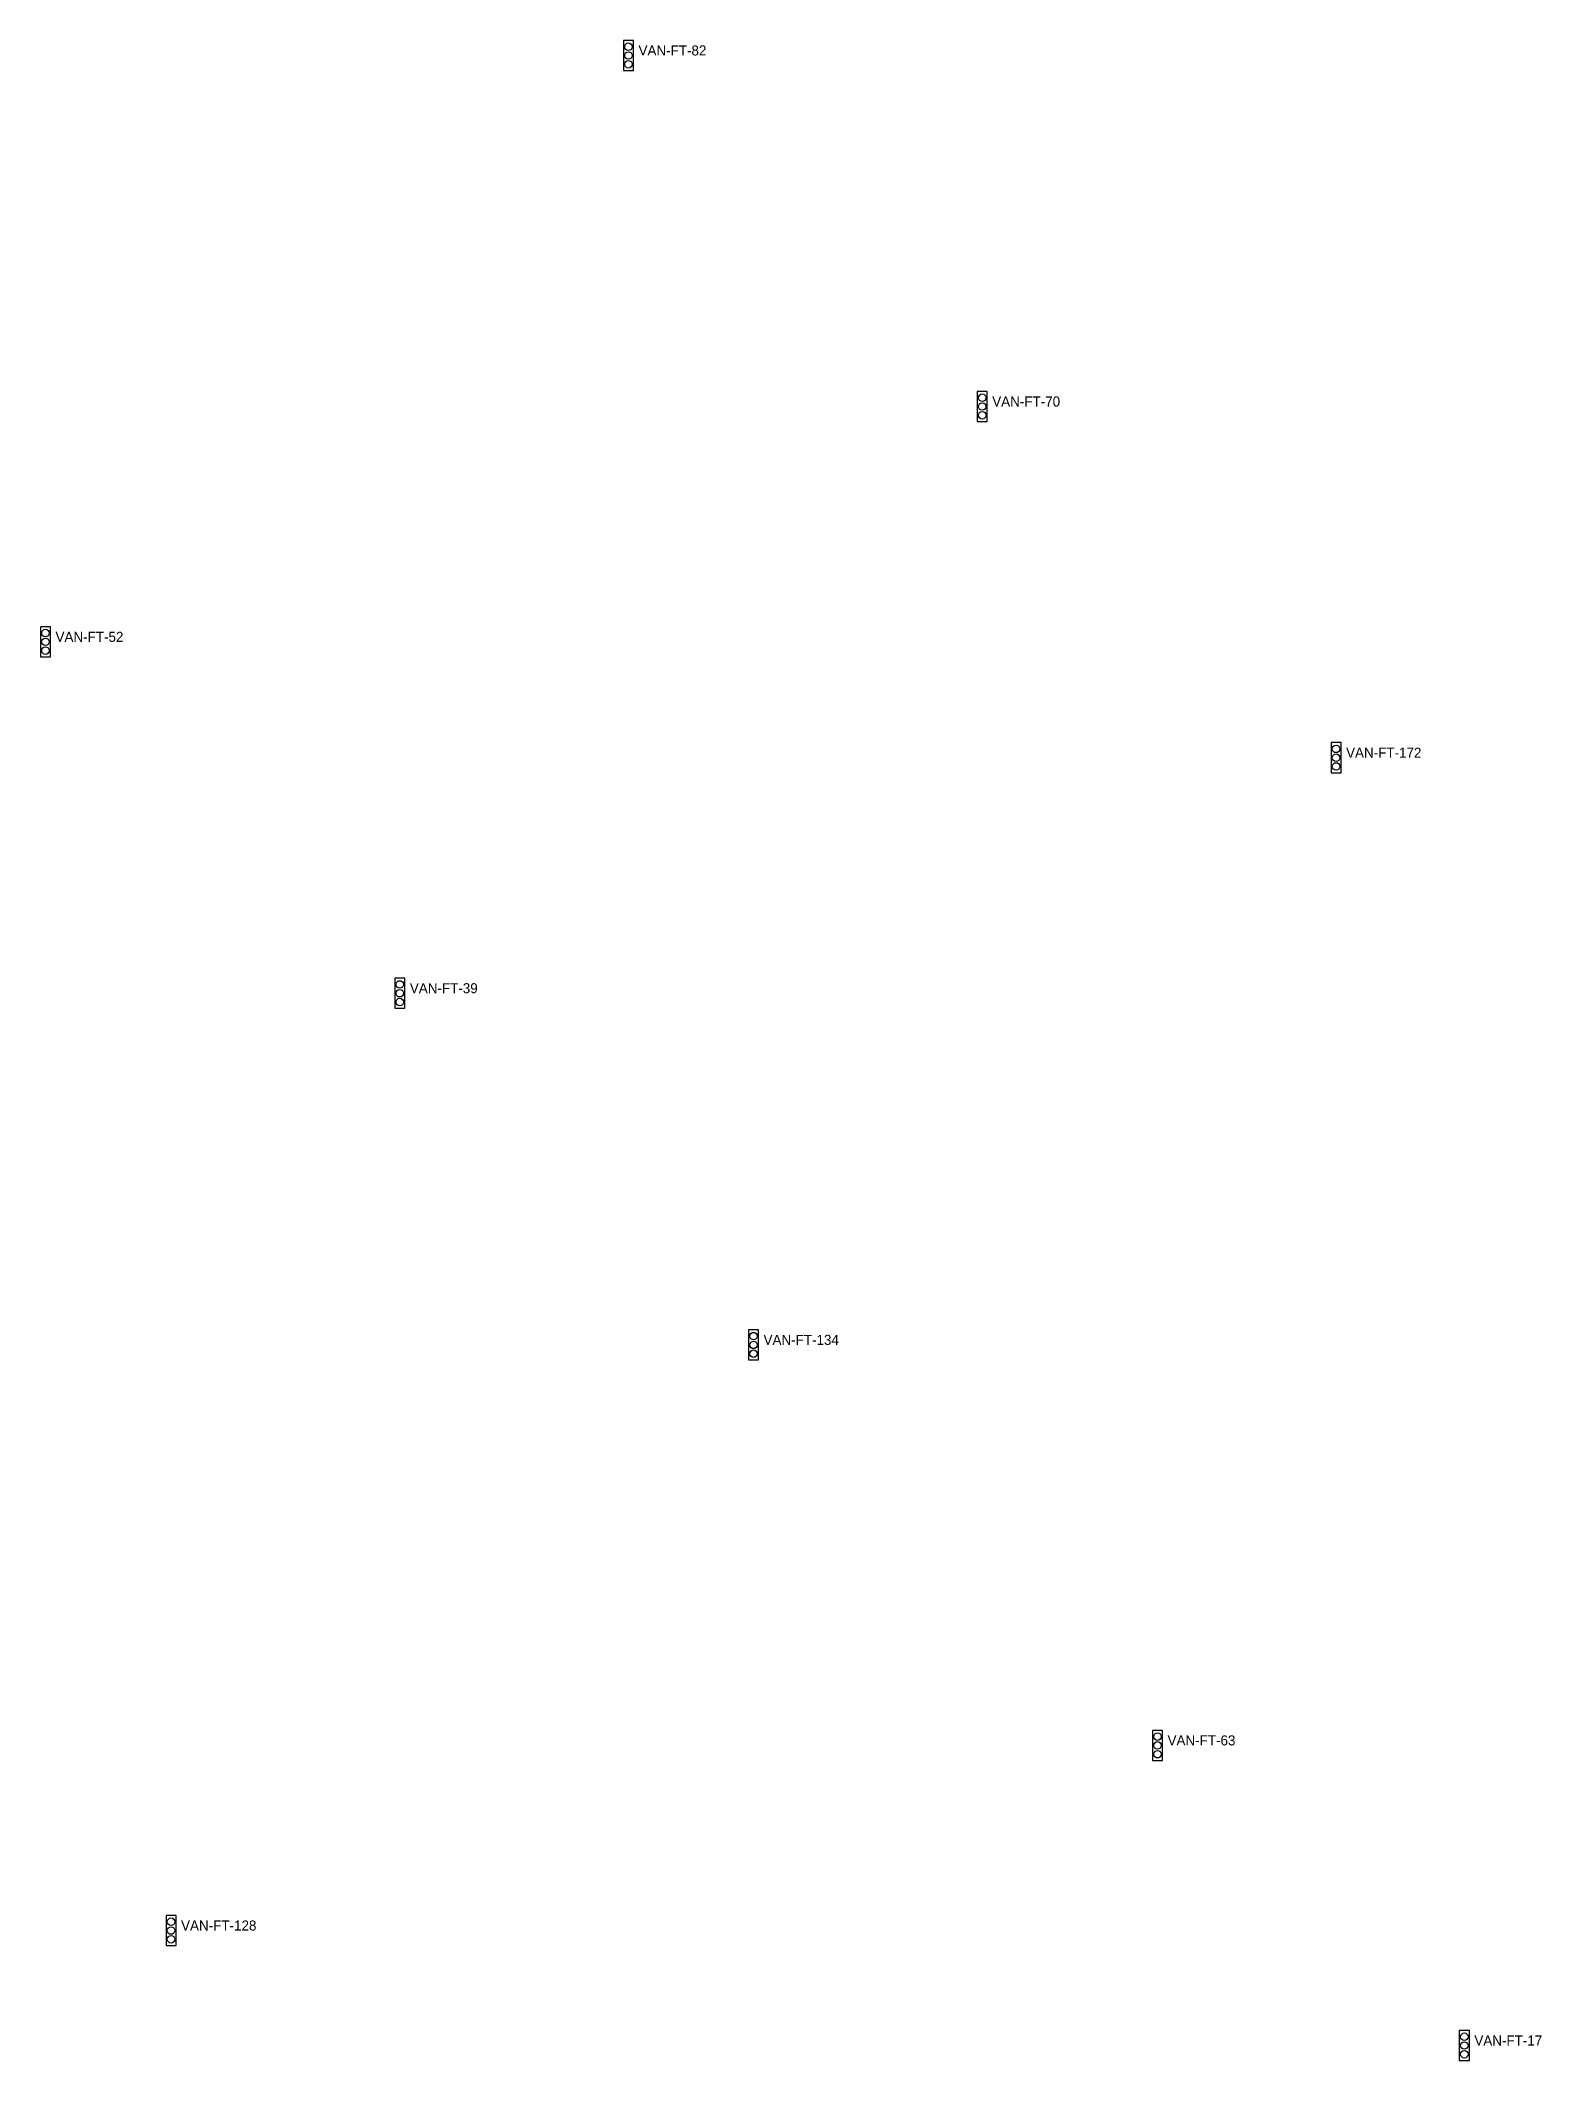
# Model space of a CAD drawing. Header units: inches. Extents: x 486474 to 494239, y 5455982 to 5459995.
# Drawn here: x 491123.9 to 491422.9, y 5458153.5 to 5458556 of the extents above; entities that cross this region are included whole.
import ezdxf

# ---------------------------------------------------------------- set-up
doc = ezdxf.new("R2010")
doc.units = ezdxf.units.IN
doc.header["$MEASUREMENT"] = 0
doc.layers.add('TrafficSignals', color=10, linetype='Continuous')

msp = doc.modelspace()

# ---------------------------------------------------------------- texts
at = {"layer": 'TrafficSignals', "color": 1}
for s, p in [('VAN-FT-82', (491243.01, 5458552.95)), ('VAN-FT-70', (491313.46, 5458483.01)), ('VAN-FT-52', (491126.9, 5458436.13)), ('VAN-FT-172', (491383.93, 5458413.05)), ('VAN-FT-39', (491197.47, 5458366.12)), ('VAN-FT-134', (491267.91, 5458296.06)), ('VAN-FT-63', (491348.37, 5458216.26)), ('VAN-FT-128', (491151.91, 5458179.38)), ('VAN-FT-17', (491409.48, 5458156.47))]:
    msp.add_text(s, height=2, dxfattribs=at).set_placement(p)

# ---------------------------------------------------------------- linework, layer by layer
at = {"layer": 'TrafficSignals', "color": 1}
for points in [[(491240.01, 5458549.95), (491242.01, 5458549.95), (491242.01, 5458555.95), (491240.01, 5458555.95)], [(491310.46, 5458480.01), (491312.46, 5458480.01), (491312.46, 5458486.01), (491310.46, 5458486.01)], [(491123.9, 5458433.13), (491125.9, 5458433.13), (491125.9, 5458439.13), (491123.9, 5458439.13)], [(491380.93, 5458410.05), (491382.93, 5458410.05), (491382.93, 5458416.05), (491380.93, 5458416.05)], [(491194.47, 5458363.12), (491196.47, 5458363.12), (491196.47, 5458369.12), (491194.47, 5458369.12)], [(491264.91, 5458293.06), (491266.91, 5458293.06), (491266.91, 5458299.06), (491264.91, 5458299.06)], [(491345.37, 5458213.26), (491347.37, 5458213.26), (491347.37, 5458219.26), (491345.37, 5458219.26)], [(491148.91, 5458176.38), (491150.91, 5458176.38), (491150.91, 5458182.38), (491148.91, 5458182.38)], [(491406.48, 5458153.47), (491408.48, 5458153.47), (491408.48, 5458159.47), (491406.48, 5458159.47)]]:
    msp.add_lwpolyline(points, close=True, dxfattribs=at)
for centre in [(491241.01, 5458554.7), (491241.01, 5458552.95), (491241.01, 5458551.2), (491311.46, 5458484.76), (491311.46, 5458483.01), (491311.46, 5458481.26), (491124.9, 5458437.88), (491124.9, 5458436.13), (491124.9, 5458434.38), (491381.93, 5458414.8), (491381.93, 5458413.05), (491381.93, 5458411.3), (491195.47, 5458367.87), (491195.47, 5458366.12), (491195.47, 5458364.37), (491265.91, 5458297.81), (491265.91, 5458296.06), (491265.91, 5458294.31), (491346.37, 5458218.01), (491346.37, 5458216.26), (491346.37, 5458214.51), (491149.91, 5458181.13), (491149.91, 5458179.38), (491149.91, 5458177.63), (491407.48, 5458158.22), (491407.48, 5458156.47), (491407.48, 5458154.72)]:
    msp.add_circle(centre, 0.75, dxfattribs=at)

msp.set_redraw_order([(e.dxf.handle, doc.entitydb.next_handle()) for e in msp.query("TEXT MTEXT ATTDEF DIMENSION ARC_DIMENSION")])  # texts and dimensions are drawn at this point

doc.saveas('drawing.dxf')
